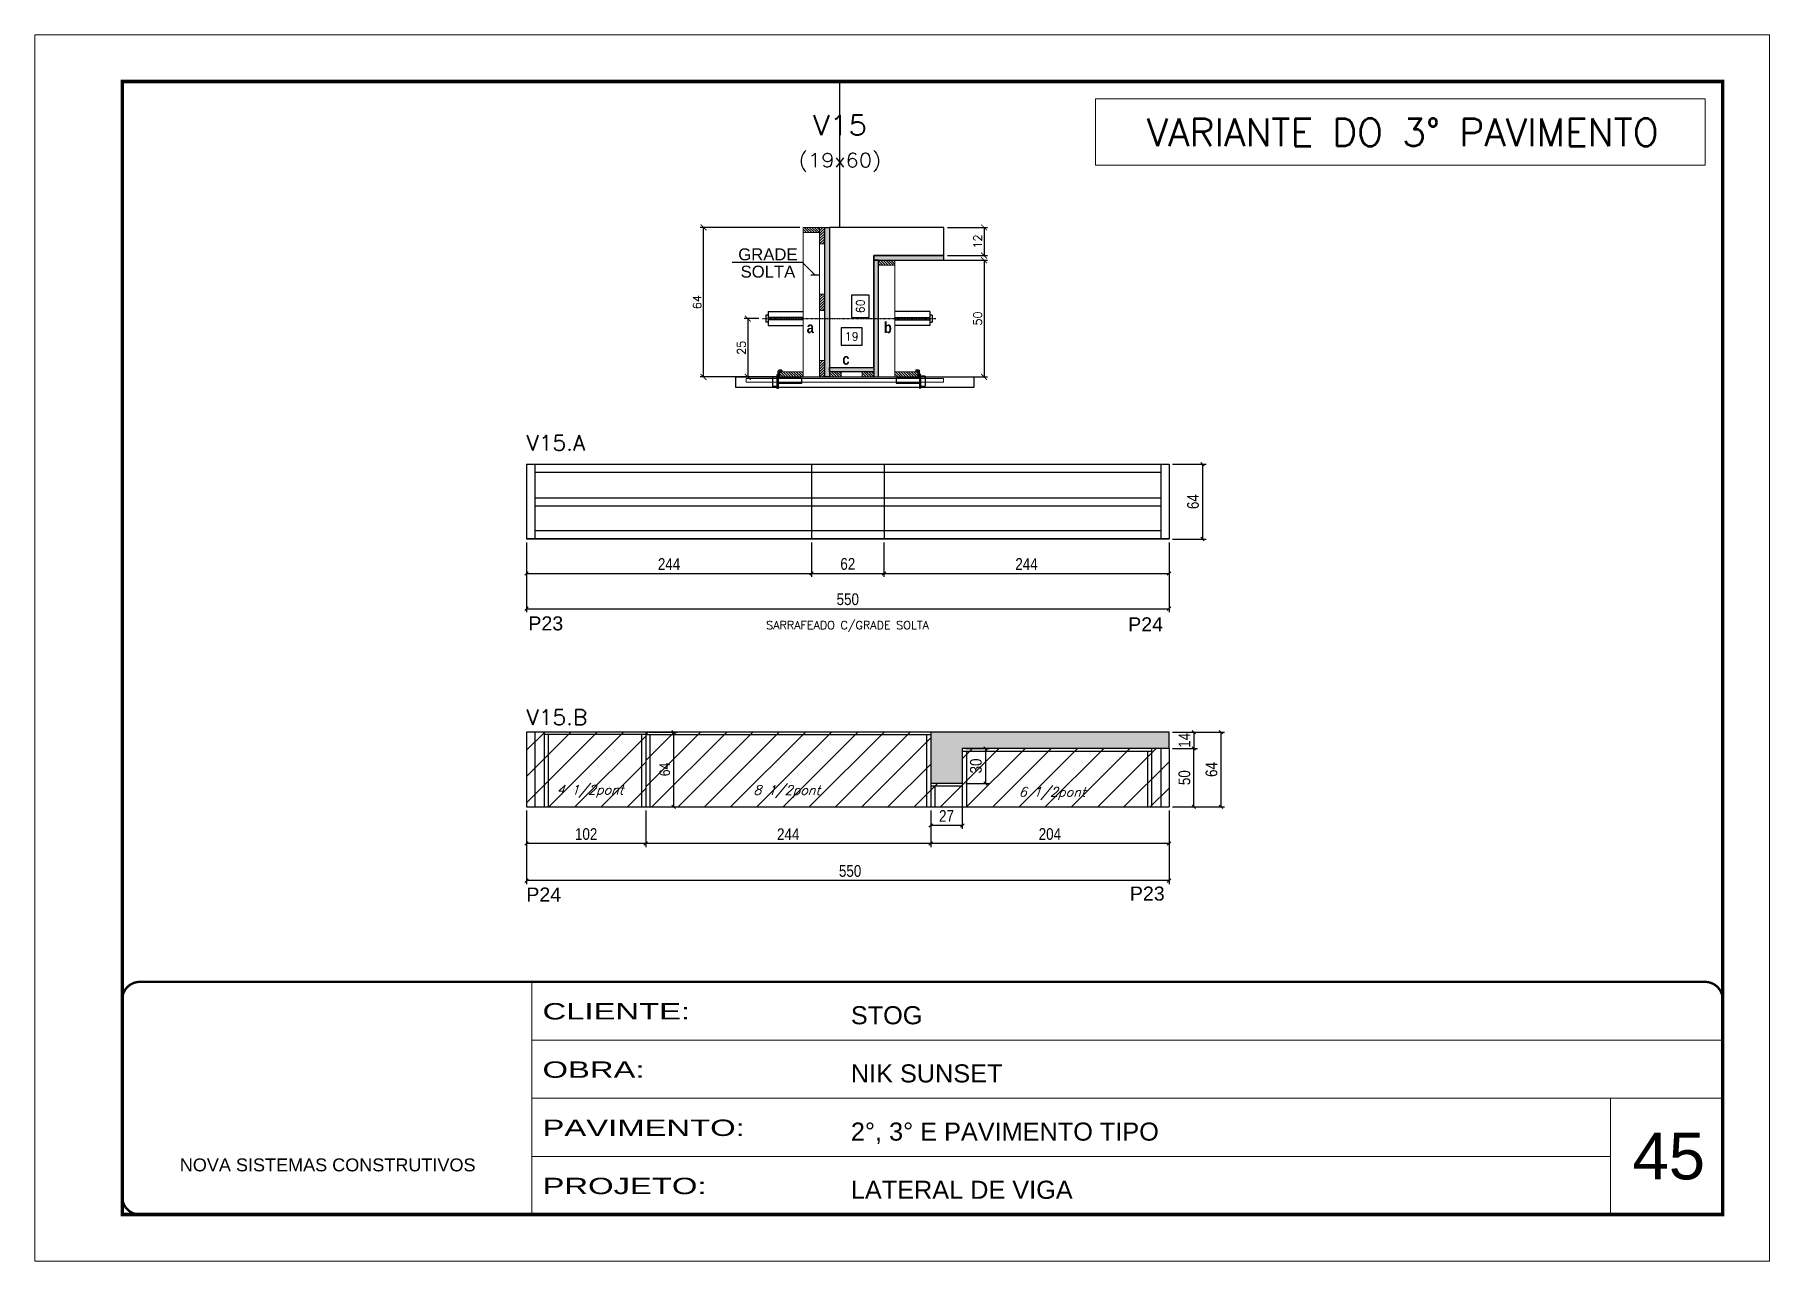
# Model space of a CAD drawing. Extents: x -10448 to -1189, y -11772 to 17235.
# Drawn here: x -10448 to -8963, y 3160 to 4210 of the extents above; entities that cross this region are included whole.
import ezdxf
from ezdxf.enums import TextEntityAlignment as Align

# ---------------------------------------------------------------- set-up
doc = ezdxf.new("R2010")
doc.units = 0
for name, pattern in [('CONTINUO', [0]), ('DASHED', [0.75, 0.5, -0.25]), ('HIDDEN', [0.375, 0.25, -0.125])]:
    doc.linetypes.add(name, pattern=pattern)
for name, color, linetype in [('5', 5, 'Continuous'), ('barrote', 251, 'Continuous'), ('COTA', 241, 'Continuous'), ('Cota Seção (2x)', 4, 'Continuous'), ('detalhes', 4, 'Continuous'), ('Painéis', 200, 'Continuous'), ('presilha', 1, 'Continuous'), ('Reaproveitamento', 251, 'Continuous'), ('SARR_2.2x7', 40, 'Continuous'), ('SARR_3.5x7', 81, 'Continuous'), ('TENSOR', 3, 'Continuous'), ('texto', 7, 'Continuous'), ('Texto de Titulo', 7, 'Continuous'), ('Texto Qtd Sarr', 242, 'Continuous')]:
    doc.layers.add(name, color=color, linetype=linetype)
for name, color, linetype, lineweight in [('CARIMBO', 255, 'Continuous', 9), ('CONCRETO', 251, 'Continuous', 25), ('Folhas', 255, 'Continuous', 9), ('Hachura', 251, 'Continuous', 9), ('Madeira', 126, 'Continuous', 18), ('SARRAFO DE PRESSAO', 251, 'DASHED', 9), ('SCO-___-LAJ', 2, 'Continuous', 0), ('Texto Seção', 7, 'Continuous', 15)]:
    doc.layers.add(name, color=color, linetype=linetype, lineweight=lineweight)
doc.styles.add('ARIAL', font='arial.ttf')
doc.styles.add('COTA TECNICA', font='techl___.ttf', dxfattribs={"height": 10})
doc.styles.add('COTA TECNICA-50', font='techl___.ttf', dxfattribs={"height": 9})
doc.styles.add('REGUA-120', font='ROMANS.shx', dxfattribs={"height": 15})
doc.styles.add('Romans', font='romans.shx')
doc.styles.get("Standard").update_dxf_attribs({"font": 'arial.ttf'})
doc.styles.add('TECNICA', font='techb___.ttf', dxfattribs={"height": 10})
doc.styles.add('Tecnologia', font='')
doc.styles.get('Tecnologia').set_extended_font_data('Forgotten Futurist')
doc.dimstyles.new('COTA PAINEL-50', dxfattribs={"dimtxt": 9, "dimasz": 3, "dimexe": 3, "dimexo": 3, "dimgap": 3, "dimtad": 1, "dimdec": 1, "dimzin": 12, "dimdsep": 46, "dimtxsty": 'COTA TECNICA-50', "dimblk1": 'OBLIQUE', "dimblk2": 'OBLIQUE', "dimsah": 1, "dimcen": 0.9, "dimclrd": 4, "dimclre": 4, "dimclrt": 240, "dimadec": 1, "dimazin": 3, "dimtfac": 1, "dimtdec": 1, "dimtmove": 0, "dimatfit": 3, "dimfxl": 1, "dimtolj": 1, "dimtzin": 12, "dimarcsym": 0})
doc.dimstyles.new('Cota Paínel', dxfattribs={"dimtxt": 7, "dimasz": 5, "dimexe": 3, "dimexo": 3, "dimgap": 3, "dimtad": 1, "dimdec": 1, "dimzin": 12, "dimdsep": 46, "dimtxsty": 'Romans', "dimblk": 'ARCHTICK', "dimcen": 0, "dimclrd": 4, "dimclre": 4, "dimclrt": 1, "dimadec": 1, "dimazin": 3, "dimtfac": 1, "dimtdec": 1, "dimtmove": 0, "dimatfit": 3, "dimldrblk": 'OBLIQUE', "dimfxl": 1, "dimtolj": 1, "dimtzin": 12, "dimarcsym": 0})
doc.dimstyles.new('Cota Seção (2x)', dxfattribs={"dimtxt": 7, "dimasz": 5, "dimexe": 3, "dimexo": 3, "dimgap": 2, "dimtad": 3, "dimdec": 1, "dimlfac": 0.5, "dimzin": 12, "dimdsep": 46, "dimtxsty": 'Romans', "dimblk": 'ARCHTICK', "dimcen": 0, "dimclrd": 4, "dimclre": 4, "dimclrt": 1, "dimadec": 1, "dimazin": 3, "dimtfac": 1, "dimtdec": 1, "dimtmove": 0, "dimatfit": 3, "dimldrblk": 'OBLIQUE', "dimfxl": 1, "dimtolj": 1, "dimtzin": 12, "dimarcsym": 0})
doc.dimstyles.new('Cota Seção interna', dxfattribs={"dimtxt": 7, "dimasz": 6, "dimexe": 0.18, "dimexo": 2, "dimgap": -4, "dimtad": 3, "dimdec": 1, "dimlfac": 0.5, "dimzin": 12, "dimdsep": 46, "dimtxsty": 'Romans', "dimblk": 'ARCHTICK', "dimcen": 0.09, "dimse1": 1, "dimse2": 1, "dimsd1": 1, "dimsd2": 1, "dimclrd": 180, "dimclre": 5, "dimclrt": 1, "dimadec": 0, "dimazin": 3, "dimtfac": 1, "dimtdec": 1, "dimtofl": 0, "dimtmove": 0, "dimatfit": 3, "dimldrblk": 'ARCHTICK', "dimfxl": 1, "dimtolj": 1, "dimtzin": 0, "dimarcsym": 0})
doc.dimstyles.new('PAINEL', dxfattribs={"dimtxt": 10, "dimasz": 3, "dimexe": 3, "dimexo": 3, "dimgap": 3, "dimtad": 1, "dimdec": 1, "dimzin": 12, "dimdsep": 46, "dimtxsty": 'COTA TECNICA', "dimblk1": 'OBLIQUE', "dimblk2": 'OBLIQUE', "dimsah": 1, "dimcen": 0.9, "dimclrd": 4, "dimclre": 4, "dimclrt": 240, "dimadec": 1, "dimazin": 3, "dimtfac": 1, "dimtdec": 1, "dimtmove": 0, "dimatfit": 3, "dimfxl": 1, "dimtolj": 1, "dimtzin": 12, "dimarcsym": 0})
pattern_1 = [(45, (-141063.783, -25287.428), (-11.2253202, 11.2253202), [])]

msp = doc.modelspace()

# ---------------------------------------------------------------- texts
at = {"layer": '5', "linetype": 'Continuous'}
for s, rotation, p in [('P23', 0.00004, (-10025.65, 3699.98)), ('P24', 0.00004, (-9512.16, 3699.15)), ('P24', 359.99996, (-10027.38, 3467.87)), ('P23', 359.99996, (-9510.71, 3468.7))]:
    msp.add_text(s, height=12, rotation=rotation, dxfattribs=at).set_placement(p)
at = {"layer": 'CARIMBO', "style": 'ARIAL'}
msp.add_text('45', height=40, dxfattribs=at).set_placement((-9080.42, 3230.05))
at = {"layer": 'detalhes', "style": 'TECNICA'}
for s, p in [('a', (-9787.36, 3954.44)), ('b', (-9721.28, 3954.43)), ('c', (-9756.83, 3927.4))]:
    msp.add_text(s, height=9.6, dxfattribs=at).set_placement(p)
at = {"layer": 'Painéis', "color": 1, "insert": (-9752.41, 3703.3), "char_height": 7, "attachment_point": 5, "style": 'Romans'}
msp.add_mtext('\\A1;SARRAFEADO C/GRADE SOLTA', dxfattribs=at)
at = {"layer": 'texto', "color": 2, "char_height": 8, "attachment_point": 5, "style": 'Romans'}
for s, insert in [('{\\Q19;\\C256;4 1/2pont}', (-9972.86, 3562.24)), ('{\\Q19;\\C256;8 1/2pont}', (-9804.49, 3561.95)), ('{\\Q19;\\C256;6 1/2pont}', (-9577.31, 3560.31))]:
    msp.add_mtext(s, dxfattribs=dict(at, insert=insert))
at = {"layer": 'Texto Seção', "color": 0, "linetype": 'Continuous', "style": 'ARIAL'}
for s, p in [('GRADE', (-9820.57, 4021.87)), ('SOLTA', (-9820.57, 4007.08))]:
    msp.add_text(s, height=10.219, dxfattribs=at).set_placement(p, align=Align.MIDDLE_CENTER)
at = {"layer": 'Texto Seção', "style": 'REGUA-120', "width": 1.05}
for s, p in [('V15.A', (-10027.18, 3853.98)), ('V15.B', (-10027.18, 3619.12))]:
    msp.add_text(s, height=13, dxfattribs=at).set_placement(p)
at = {"layer": 'Texto Seção', "insert": (-9597.29, 4114.44), "char_height": 23.7362, "width": 640.4194, "attachment_point": 7, "style": 'REGUA-120'}
msp.add_mtext('\\pxqc,t6;^JVARIANTE DO 3° PAVIMENTO', dxfattribs=at)

# ---------------------------------------------------------------- blocks, each defined once
blk = doc.blocks.new('9999999999')
at = {"color": 30, "linetype": 'CONTINUO'}
for p, q in [((98564.6, 34230.2), (98564.6, 34429.4)), ((98564.6, 34379.6), (99584, 34379.6)), ((98564.6, 34329.8), (99488, 34329.8)), ((99584, 34329.8), (99488, 34329.8)), ((99488, 34329.8), (99488, 34230.2)), ((98564.6, 34280), (99488, 34280))]:
    blk.add_line(p, q, dxfattribs=at)
at = {"color": 30, "linetype": 'CONTINUO', "const_width": 2}
blk.add_lwpolyline([(99584, 34230.2), (99584, 34414.4, 0.414214), (99569, 34429.4), (98229, 34429.4, 0.414214), (98214, 34414.4), (98214, 34245.2, 0.414214), (98229, 34230.2), (99584, 34230.2)], format="xyb", dxfattribs=at)
at = {"layer": 'Folhas'}
blk.add_lwpolyline([(98139, 34190.2), (99624, 34190.2), (99624, 35240.2), (98139, 35240.2)], close=True, dxfattribs=at)
at = {"layer": 'Folhas', "color": 30, "const_width": 3}
blk.add_lwpolyline([(98214, 34230.2), (99584, 34230.2), (99584, 35200.2), (98214, 35200.2)], close=True, dxfattribs=at)
at = {"color": 7, "linetype": 'Continuous', "ltscale": 5, "style": 'ARIAL'}
for s, height, p in [('STOG', 15.48, (98837.7, 34393.1)), ('NIK SUNSET', 15.48, (98837.7, 34343.3)), ('2°, 3° E PAVIMENTO TIPO', 15.483, (98837.7, 34293.5)), ('NOVA SISTEMAS CONSTRUTIVOS', 11.059, (98263.2, 34267.2)), ('LATERAL DE VIGA', 15.483, (98837.7, 34243.7))]:
    blk.add_text(s, height=height, dxfattribs=at).set_placement(p)
at = {"layer": 'Folhas', "color": 7, "style": 'Tecnologia', "width": 1.5}
for s, p in [('CLIENTE:', (98573.7, 34397.2)), ('OBRA:', (98573.7, 34347.3)), ('PAVIMENTO:', (98573.7, 34297.5)), ('PROJETO:', (98573.7, 34247.7))]:
    blk.add_text(s, height=14, dxfattribs=at).set_placement(p)
blk = doc.blocks.new('titulo1')
at = {"layer": 'Defpoints', "color": 252, "linetype": 'HIDDEN', "ltscale": 2}
blk.add_line((0, 0), (0, 125), dxfattribs=at)
at = {"layer": 'Defpoints', "style": 'Romans', "oblique": 15}
blk.add_attdef('FOLHA', text='', height=10, dxfattribs=at).set_placement((0, 15.6), align=Align.MIDDLE_CENTER)
at = {"layer": 'Texto Qtd Sarr', "color": 3, "style": 'Romans', "oblique": 15}
for tag, height, p in [('TITULO', 17, (0, 71.4)), ('SEÇÃO', 12, (0, 41.5))]:
    blk.add_attdef(tag, text='', height=height, dxfattribs=at).set_placement(p, align=Align.MIDDLE_CENTER)
blk = doc.blocks.new('_Oblique')
at = {"color": 0, "linetype": 'ByBlock', "lineweight": -2}
blk.add_line((-0.5, -0.5), (0.5, 0.5), dxfattribs=at)
blk = doc.blocks.new('*D1790')
at = {"layer": 'COTA', "color": 4, "linetype": 'ByBlock', "lineweight": -2, "transparency": 16777216}
for p, q in [((-10027.2, 3775.2), (-10027.2, 3745.7)), ((-9783.2, 3775.2), (-9783.2, 3745.7)), ((-10027.2, 3748.7), (-9783.2, 3748.7))]:
    blk.add_line(p, q, dxfattribs=at)
at = {"layer": 'Defpoints', "color": 0, "linetype": 'ByBlock', "transparency": 16777216}
for p in [(-10027.2, 3778.2), (-9783.2, 3778.2), (-9783.2, 3748.7)]:
    blk.add_point(p, dxfattribs=at)
at = {"layer": 'COTA', "color": 4, "linetype": 'ByBlock', "lineweight": -2, "transparency": 16777216, "xscale": 3, "yscale": 3, "zscale": 3, "rotation": 180}
blk.add_blockref('_Oblique', (-10027.2, 3748.7), dxfattribs=at)
at = {"layer": 'COTA', "color": 4, "linetype": 'ByBlock', "lineweight": -2, "transparency": 16777216, "xscale": 3, "yscale": 3, "zscale": 3}
blk.add_blockref('_Oblique', (-9783.2, 3748.7), dxfattribs=at)
at = {"layer": 'COTA', "color": 240, "linetype": 'ByBlock', "transparency": 16777216, "insert": (-9905.2, 3756.8), "char_height": 10, "attachment_point": 5, "style": 'COTA TECNICA'}
blk.add_mtext('\\A1;244', dxfattribs=at)
blk = doc.blocks.new('*D1791')
at = {"layer": 'COTA', "color": 4, "linetype": 'ByBlock', "lineweight": -2, "transparency": 16777216}
for p, q in [((-9783.2, 3775.2), (-9783.2, 3745.7)), ((-9721.2, 3775.2), (-9721.2, 3745.7)), ((-9783.2, 3748.7), (-9721.2, 3748.7))]:
    blk.add_line(p, q, dxfattribs=at)
at = {"layer": 'Defpoints', "color": 0, "linetype": 'ByBlock', "transparency": 16777216}
for p in [(-9783.2, 3778.2), (-9721.2, 3778.2), (-9721.2, 3748.7)]:
    blk.add_point(p, dxfattribs=at)
at = {"layer": 'COTA', "color": 4, "linetype": 'ByBlock', "lineweight": -2, "transparency": 16777216, "xscale": 3, "yscale": 3, "zscale": 3, "rotation": 180}
blk.add_blockref('_Oblique', (-9783.2, 3748.7), dxfattribs=at)
at = {"layer": 'COTA', "color": 4, "linetype": 'ByBlock', "lineweight": -2, "transparency": 16777216, "xscale": 3, "yscale": 3, "zscale": 3}
blk.add_blockref('_Oblique', (-9721.2, 3748.7), dxfattribs=at)
at = {"layer": 'COTA', "color": 240, "linetype": 'ByBlock', "transparency": 16777216, "insert": (-9752.2, 3756.8), "char_height": 10, "attachment_point": 5, "style": 'COTA TECNICA'}
blk.add_mtext('\\A1;62', dxfattribs=at)
blk = doc.blocks.new('*D1792')
at = {"layer": 'COTA', "color": 4, "linetype": 'ByBlock', "lineweight": -2, "transparency": 16777216}
for p, q in [((-9721.2, 3775.2), (-9721.2, 3745.7)), ((-9477.2, 3775.2), (-9477.2, 3745.7)), ((-9721.2, 3748.7), (-9477.2, 3748.7))]:
    blk.add_line(p, q, dxfattribs=at)
at = {"layer": 'Defpoints', "color": 0, "linetype": 'ByBlock', "transparency": 16777216}
for p in [(-9721.2, 3778.2), (-9477.2, 3778.2), (-9477.2, 3748.7)]:
    blk.add_point(p, dxfattribs=at)
at = {"layer": 'COTA', "color": 4, "linetype": 'ByBlock', "lineweight": -2, "transparency": 16777216, "xscale": 3, "yscale": 3, "zscale": 3, "rotation": 180}
blk.add_blockref('_Oblique', (-9721.2, 3748.7), dxfattribs=at)
at = {"layer": 'COTA', "color": 4, "linetype": 'ByBlock', "lineweight": -2, "transparency": 16777216, "xscale": 3, "yscale": 3, "zscale": 3}
blk.add_blockref('_Oblique', (-9477.2, 3748.7), dxfattribs=at)
at = {"layer": 'COTA', "color": 240, "linetype": 'ByBlock', "transparency": 16777216, "insert": (-9599.2, 3756.8), "char_height": 10, "attachment_point": 5, "style": 'COTA TECNICA'}
blk.add_mtext('\\A1;244', dxfattribs=at)
blk = doc.blocks.new('*D1823')
at = {"layer": 'COTA', "color": 4, "linetype": 'ByBlock', "lineweight": -2, "transparency": 16777216}
for p, q in [((-9681.2, 3545.9), (-9681.2, 3514.5)), ((-9477.2, 3545.9), (-9477.2, 3514.5)), ((-9477.2, 3517.5), (-9681.2, 3517.5))]:
    blk.add_line(p, q, dxfattribs=at)
at = {"layer": 'Defpoints', "color": 0, "linetype": 'ByBlock', "transparency": 16777216}
for p in [(-9681.2, 3548.9), (-9477.2, 3548.9), (-9681.2, 3517.5)]:
    blk.add_point(p, dxfattribs=at)
at = {"layer": 'COTA', "color": 4, "linetype": 'ByBlock', "lineweight": -2, "transparency": 16777216, "xscale": 3, "yscale": 3, "zscale": 3, "rotation": 180}
blk.add_blockref('_Oblique', (-9681.2, 3517.5), dxfattribs=at)
at = {"layer": 'COTA', "color": 4, "linetype": 'ByBlock', "lineweight": -2, "transparency": 16777216, "xscale": 3, "yscale": 3, "zscale": 3}
blk.add_blockref('_Oblique', (-9477.2, 3517.5), dxfattribs=at)
at = {"layer": 'COTA', "color": 240, "linetype": 'ByBlock', "transparency": 16777216, "insert": (-9579.2, 3525.6), "char_height": 10, "attachment_point": 5, "style": 'COTA TECNICA'}
blk.add_mtext('\\A1;204', dxfattribs=at)
blk = doc.blocks.new('*D742')
at = {"layer": 'COTA', "color": 4, "linetype": 'ByBlock', "lineweight": -2, "transparency": 16777216}
for p, q in [((-10027.2, 3545.9), (-10027.2, 3482.8)), ((-9477.2, 3545.9), (-9477.2, 3482.8)), ((-9477.2, 3485.8), (-10027.2, 3485.8))]:
    blk.add_line(p, q, dxfattribs=at)
at = {"layer": 'Defpoints', "color": 0, "linetype": 'ByBlock', "transparency": 16777216}
for p in [(-10027.2, 3548.9), (-9477.2, 3548.9), (-10027.2, 3485.8)]:
    blk.add_point(p, dxfattribs=at)
at = {"layer": 'COTA', "color": 4, "linetype": 'ByBlock', "lineweight": -2, "transparency": 16777216, "xscale": 3, "yscale": 3, "zscale": 3, "rotation": 180}
blk.add_blockref('_Oblique', (-10027.2, 3485.8), dxfattribs=at)
at = {"layer": 'COTA', "color": 4, "linetype": 'ByBlock', "lineweight": -2, "transparency": 16777216, "xscale": 3, "yscale": 3, "zscale": 3}
blk.add_blockref('_Oblique', (-9477.2, 3485.8), dxfattribs=at)
at = {"layer": 'COTA', "color": 240, "linetype": 'ByBlock', "transparency": 16777216, "insert": (-9750.2, 3494), "char_height": 10, "attachment_point": 5, "style": 'COTA TECNICA'}
blk.add_mtext('\\A1;550', dxfattribs=at)
blk = doc.blocks.new('*D1824')
at = {"layer": 'COTA', "color": 4, "linetype": 'ByBlock', "lineweight": -2, "transparency": 16777216}
for p, q in [((-9925.2, 3545.9), (-9925.2, 3514.5)), ((-9681.2, 3545.9), (-9681.2, 3514.5)), ((-9681.2, 3517.5), (-9925.2, 3517.5))]:
    blk.add_line(p, q, dxfattribs=at)
at = {"layer": 'Defpoints', "color": 0, "linetype": 'ByBlock', "transparency": 16777216}
for p in [(-9925.2, 3548.9), (-9681.2, 3548.9), (-9925.2, 3517.5)]:
    blk.add_point(p, dxfattribs=at)
at = {"layer": 'COTA', "color": 4, "linetype": 'ByBlock', "lineweight": -2, "transparency": 16777216, "xscale": 3, "yscale": 3, "zscale": 3, "rotation": 180}
blk.add_blockref('_Oblique', (-9925.2, 3517.5), dxfattribs=at)
at = {"layer": 'COTA', "color": 4, "linetype": 'ByBlock', "lineweight": -2, "transparency": 16777216, "xscale": 3, "yscale": 3, "zscale": 3}
blk.add_blockref('_Oblique', (-9681.2, 3517.5), dxfattribs=at)
at = {"layer": 'COTA', "color": 240, "linetype": 'ByBlock', "transparency": 16777216, "insert": (-9803.2, 3525.5), "char_height": 10, "attachment_point": 5, "style": 'COTA TECNICA'}
blk.add_mtext('\\A1;244', dxfattribs=at)
blk = doc.blocks.new('*D1825')
at = {"layer": 'COTA', "color": 4, "linetype": 'ByBlock', "lineweight": -2, "transparency": 16777216}
for p, q in [((-10027.2, 3545.9), (-10027.2, 3514.5)), ((-9925.2, 3545.9), (-9925.2, 3514.5)), ((-9925.2, 3517.5), (-10027.2, 3517.5))]:
    blk.add_line(p, q, dxfattribs=at)
at = {"layer": 'Defpoints', "color": 0, "linetype": 'ByBlock', "transparency": 16777216}
for p in [(-10027.2, 3548.9), (-9925.2, 3548.9), (-10027.2, 3517.5)]:
    blk.add_point(p, dxfattribs=at)
at = {"layer": 'COTA', "color": 4, "linetype": 'ByBlock', "lineweight": -2, "transparency": 16777216, "xscale": 3, "yscale": 3, "zscale": 3, "rotation": 180}
blk.add_blockref('_Oblique', (-10027.2, 3517.5), dxfattribs=at)
at = {"layer": 'COTA', "color": 4, "linetype": 'ByBlock', "lineweight": -2, "transparency": 16777216, "xscale": 3, "yscale": 3, "zscale": 3}
blk.add_blockref('_Oblique', (-9925.2, 3517.5), dxfattribs=at)
at = {"layer": 'COTA', "color": 240, "linetype": 'ByBlock', "transparency": 16777216, "insert": (-9976.2, 3525.6), "char_height": 10, "attachment_point": 5, "style": 'COTA TECNICA'}
blk.add_mtext('\\A1;102', dxfattribs=at)
blk = doc.blocks.new('*D1826')
at = {"layer": 'COTA', "color": 4, "linetype": 'ByBlock', "lineweight": -2, "transparency": 16777216}
for p, q in [((-9474.2, 3598.9), (-9452.9, 3598.9)), ((-9455.9, 3548.9), (-9455.9, 3598.9)), ((-9474.2, 3548.9), (-9452.9, 3548.9))]:
    blk.add_line(p, q, dxfattribs=at)
at = {"layer": 'Defpoints', "color": 0, "linetype": 'ByBlock', "transparency": 16777216}
for p in [(-9477.2, 3598.9), (-9455.9, 3598.9), (-9477.2, 3548.9)]:
    blk.add_point(p, dxfattribs=at)
at = {"layer": 'COTA', "color": 4, "linetype": 'ByBlock', "lineweight": -2, "transparency": 16777216, "xscale": 3, "yscale": 3, "zscale": 3}
for p, rotation in [((-9455.9, 3598.9), 90), ((-9455.9, 3548.9), 270)]:
    blk.add_blockref('_Oblique', p, dxfattribs=dict(at, rotation=rotation))
at = {"layer": 'COTA', "color": 240, "linetype": 'ByBlock', "transparency": 16777216, "insert": (-9464, 3573.9), "char_height": 10, "attachment_point": 5, "rotation": 90, "style": 'COTA TECNICA'}
blk.add_mtext('\\A1;50', dxfattribs=at)
blk = doc.blocks.new('*D1827')
at = {"layer": 'COTA', "color": 4, "linetype": 'ByBlock', "lineweight": -2, "transparency": 16777216}
for p, q in [((-9474.2, 3612.9), (-9452.9, 3612.9)), ((-9455.9, 3612.9), (-9455.9, 3598.9)), ((-9474.2, 3598.9), (-9452.9, 3598.9))]:
    blk.add_line(p, q, dxfattribs=at)
at = {"layer": 'Defpoints', "color": 0, "linetype": 'ByBlock', "transparency": 16777216}
for p in [(-9477.2, 3612.9), (-9477.2, 3598.9), (-9455.9, 3598.9)]:
    blk.add_point(p, dxfattribs=at)
at = {"layer": 'COTA', "color": 4, "linetype": 'ByBlock', "lineweight": -2, "transparency": 16777216, "xscale": 3, "yscale": 3, "zscale": 3}
for p, rotation in [((-9455.9, 3612.9), 90), ((-9455.9, 3598.9), 270)]:
    blk.add_blockref('_Oblique', p, dxfattribs=dict(at, rotation=rotation))
at = {"layer": 'COTA', "color": 240, "linetype": 'ByBlock', "transparency": 16777216, "insert": (-9464, 3605.9), "char_height": 10, "attachment_point": 5, "rotation": 90, "style": 'COTA TECNICA'}
blk.add_mtext('\\A1;14', dxfattribs=at)
blk = doc.blocks.new('*D1828')
at = {"layer": 'COTA', "color": 4, "linetype": 'ByBlock', "lineweight": -2, "transparency": 16777216}
for p, q in [((-9474.2, 3612.9), (-9429.7, 3612.9)), ((-9432.7, 3612.9), (-9432.7, 3548.9)), ((-9474.2, 3548.9), (-9429.7, 3548.9))]:
    blk.add_line(p, q, dxfattribs=at)
at = {"layer": 'Defpoints', "color": 0, "linetype": 'ByBlock', "transparency": 16777216}
for p in [(-9477.2, 3612.9), (-9477.2, 3548.9), (-9432.7, 3548.9)]:
    blk.add_point(p, dxfattribs=at)
at = {"layer": 'COTA', "color": 4, "linetype": 'ByBlock', "lineweight": -2, "transparency": 16777216, "xscale": 3, "yscale": 3, "zscale": 3}
for p, rotation in [((-9432.7, 3612.9), 90), ((-9432.7, 3548.9), 270)]:
    blk.add_blockref('_Oblique', p, dxfattribs=dict(at, rotation=rotation))
at = {"layer": 'COTA', "color": 240, "linetype": 'ByBlock', "transparency": 16777216, "insert": (-9440.8, 3580.9), "char_height": 10, "attachment_point": 5, "rotation": 90, "style": 'COTA TECNICA'}
blk.add_mtext('\\A1;64', dxfattribs=at)
blk = doc.blocks.new('*D1829')
at = {"layer": 'COTA', "color": 4, "linetype": 'ByBlock', "lineweight": -2, "transparency": 16777216}
for p, q in [((-9651.2, 3598.9), (-9631.3, 3598.9)), ((-9634.3, 3598.9), (-9634.3, 3568.9)), ((-9651.2, 3568.9), (-9631.3, 3568.9))]:
    blk.add_line(p, q, dxfattribs=at)
at = {"layer": 'Defpoints', "color": 0, "linetype": 'ByBlock', "transparency": 16777216}
for p in [(-9654.2, 3598.9), (-9654.2, 3568.9), (-9634.3, 3568.9)]:
    blk.add_point(p, dxfattribs=at)
at = {"layer": 'COTA', "color": 4, "linetype": 'ByBlock', "lineweight": -2, "transparency": 16777216, "xscale": 3, "yscale": 3, "zscale": 3}
for p, rotation in [((-9634.3, 3598.9), 90), ((-9634.3, 3568.9), 270)]:
    blk.add_blockref('_Oblique', p, dxfattribs=dict(at, rotation=rotation))
at = {"layer": 'COTA', "color": 240, "linetype": 'ByBlock', "transparency": 16777216, "insert": (-9642.5, 3583.9), "char_height": 10, "attachment_point": 5, "rotation": 90, "style": 'COTA TECNICA'}
blk.add_mtext('\\A1;30', dxfattribs=at)
blk = doc.blocks.new('*D743')
at = {"layer": 'COTA', "color": 4, "linetype": 'ByBlock', "lineweight": -2, "transparency": 16777216}
for p, q in [((-9654.2, 3565.9), (-9654.2, 3530)), ((-9681.2, 3545.9), (-9681.2, 3530)), ((-9654.2, 3533), (-9681.2, 3533))]:
    blk.add_line(p, q, dxfattribs=at)
at = {"layer": 'Defpoints', "color": 0, "linetype": 'ByBlock', "transparency": 16777216}
for p in [(-9654.2, 3568.9), (-9681.2, 3548.9), (-9681.2, 3533)]:
    blk.add_point(p, dxfattribs=at)
at = {"layer": 'COTA', "color": 4, "linetype": 'ByBlock', "lineweight": -2, "transparency": 16777216, "xscale": 3, "yscale": 3, "zscale": 3, "rotation": 180}
blk.add_blockref('_Oblique', (-9681.2, 3533), dxfattribs=at)
at = {"layer": 'COTA', "color": 4, "linetype": 'ByBlock', "lineweight": -2, "transparency": 16777216, "xscale": 3, "yscale": 3, "zscale": 3}
blk.add_blockref('_Oblique', (-9654.2, 3533), dxfattribs=at)
at = {"layer": 'COTA', "color": 240, "linetype": 'ByBlock', "transparency": 16777216, "insert": (-9667.7, 3541.1), "char_height": 10, "attachment_point": 5, "style": 'COTA TECNICA'}
blk.add_mtext('\\A1;27', dxfattribs=at)
blk = doc.blocks.new('_ArchTick')
at = {"color": 0, "linetype": 'ByBlock', "const_width": 0.15}
blk.add_lwpolyline([(-0.5, -0.5), (0.5, 0.5)], dxfattribs=at)
blk = doc.blocks.new('*D744')
at = {"layer": 'COTA', "color": 4, "lineweight": -2, "transparency": 16777216}
for p, q in [((-9793.3, 4044.9), (-9878.7, 4044.9)), ((-9875.7, 3916.9), (-9875.7, 4044.9)), ((-9813.3, 3916.9), (-9878.7, 3916.9))]:
    blk.add_line(p, q, dxfattribs=at)
at = {"layer": 'Defpoints', "color": 0, "transparency": 16777216}
for p in [(-9875.7, 4044.9), (-9790.3, 4044.9), (-9810.3, 3916.9)]:
    blk.add_point(p, dxfattribs=at)
at = {"layer": 'COTA', "color": 4, "lineweight": -2, "transparency": 16777216, "xscale": 5, "yscale": 5, "zscale": 5}
for p, rotation in [((-9875.7, 4044.9), 90), ((-9875.7, 3916.9), 270)]:
    blk.add_blockref('_ArchTick', p, dxfattribs=dict(at, rotation=rotation))
at = {"layer": 'COTA', "color": 1, "transparency": 16777216, "insert": (-9881.2, 3980.9), "char_height": 7, "attachment_point": 5, "rotation": 90, "style": 'Romans'}
blk.add_mtext('\\A1;64', dxfattribs=at)
blk = doc.blocks.new('*D745')
at = {"layer": 'Cota Seção (2x)', "color": 180, "lineweight": -2, "transparency": 16777216}
for p, q in [((-9733.9, 3986.9), (-9748.9, 3986.9)), ((-9748.9, 3986.9), (-9748.9, 3967.9)), ((-9733.9, 3967.9), (-9733.9, 3986.9)), ((-9748.9, 3967.9), (-9733.9, 3967.9))]:
    blk.add_line(p, q, dxfattribs=at)
at = {"layer": 'Defpoints', "color": 0, "transparency": 16777216}
for p in [(-9767.9, 4044.9), (-9729.9, 4044.9), (-9767.9, 3924.9)]:
    blk.add_point(p, dxfattribs=at)
at = {"layer": 'Cota Seção (2x)', "color": 1, "transparency": 16777216, "insert": (-9741.4, 3977.4), "char_height": 7, "attachment_point": 5, "rotation": 90, "style": 'Romans'}
blk.add_mtext('\\A1;60', dxfattribs=at)
blk = doc.blocks.new('*D746')
at = {"layer": 'COTA', "color": 4, "lineweight": -2, "transparency": 16777216}
for p, q in [((-9708.9, 4016.9), (-9632.5, 4016.9)), ((-9635.5, 4016.9), (-9635.5, 3916.9)), ((-9688.9, 3916.9), (-9632.5, 3916.9))]:
    blk.add_line(p, q, dxfattribs=at)
at = {"layer": 'Defpoints', "color": 0, "transparency": 16777216}
for p in [(-9711.9, 4016.9), (-9691.9, 3916.9), (-9635.5, 3916.9)]:
    blk.add_point(p, dxfattribs=at)
at = {"layer": 'COTA', "color": 4, "lineweight": -2, "transparency": 16777216, "xscale": 5, "yscale": 5, "zscale": 5}
for p, rotation in [((-9635.5, 4016.9), 90), ((-9635.5, 3916.9), 270)]:
    blk.add_blockref('_ArchTick', p, dxfattribs=dict(at, rotation=rotation))
at = {"layer": 'COTA', "color": 1, "transparency": 16777216, "insert": (-9641, 3966.9), "char_height": 7, "attachment_point": 5, "rotation": 90, "style": 'Romans'}
blk.add_mtext('\\A1;50', dxfattribs=at)
blk = doc.blocks.new('PRESILHA METÁLICA 1')
at = {"layer": 'presilha'}
for p, q in [((0, 13), (6, 13)), ((0, 13), (0, 0)), ((6, 0), (0, 0)), ((6, 15.5), (7.5, 15.5)), ((6, -2.5), (6, 15.5)), ((6, 13), (6, 0)), ((7.5, 10.6), (7.5, 19.9)), ((7.5, 15.5), (7.5, -2.5)), ((37.5, 4.1), (7.5, 4.1)), ((12, 21), (8.6, 21)), ((9, 11.6), (9, 18.9)), ((12, 19.5), (9.6, 19.5)), ((37.5, 11), (9.6, 11)), ((12, 21), (12, 19.5)), ((37.5, 11), (37.5, 4.1)), ((7.5, -2.5), (6, -2.5))]:
    blk.add_line(p, q, dxfattribs=at)
for centre, radius, start, end in [((8.6, 19.9), 1.14, 90, 180), ((9.6, 18.9), 0.57, 90, 180), ((9.6, 11.6), 0.57, 180, 270)]:
    blk.add_arc(centre, radius, start, end, dxfattribs=at)
blk = doc.blocks.new('*D1830')
at = {"layer": 'COTA', "color": 4, "lineweight": -2, "transparency": 16777216}
for p, q in [((-9828.3, 3966.9), (-9840.8, 3966.9)), ((-9837.8, 3966.9), (-9837.8, 3916.9)), ((-9821.4, 3916.9), (-9840.8, 3916.9))]:
    blk.add_line(p, q, dxfattribs=at)
at = {"layer": 'Defpoints', "color": 0, "transparency": 16777216}
for p in [(-9825.3, 3966.9), (-9837.8, 3916.9), (-9818.4, 3916.9)]:
    blk.add_point(p, dxfattribs=at)
at = {"layer": 'COTA', "color": 4, "lineweight": -2, "transparency": 16777216, "xscale": 5, "yscale": 5, "zscale": 5}
for p, rotation in [((-9837.8, 3966.9), 90), ((-9837.8, 3916.9), 270)]:
    blk.add_blockref('_ArchTick', p, dxfattribs=dict(at, rotation=rotation))
at = {"layer": 'COTA', "color": 1, "transparency": 16777216, "insert": (-9843.3, 3941.9), "char_height": 7, "attachment_point": 5, "rotation": 90, "style": 'Romans'}
blk.add_mtext('\\A1;25', dxfattribs=at)
blk = doc.blocks.new('*D747')
at = {"layer": 'COTA', "color": 4, "lineweight": -2, "transparency": 16777216}
for p, q in [((-9666.9, 4044.9), (-9632.5, 4044.9)), ((-9635.5, 4044.9), (-9635.5, 4020.9)), ((-9666.9, 4020.9), (-9632.5, 4020.9))]:
    blk.add_line(p, q, dxfattribs=at)
at = {"layer": 'Defpoints', "color": 0, "transparency": 16777216}
for p in [(-9669.9, 4044.9), (-9669.9, 4020.9), (-9635.5, 4020.9)]:
    blk.add_point(p, dxfattribs=at)
at = {"layer": 'COTA', "color": 4, "lineweight": -2, "transparency": 16777216, "xscale": 5, "yscale": 5, "zscale": 5}
for p, rotation in [((-9635.5, 4044.9), 90), ((-9635.5, 4020.9), 270)]:
    blk.add_blockref('_ArchTick', p, dxfattribs=dict(at, rotation=rotation))
at = {"layer": 'COTA', "color": 1, "transparency": 16777216, "insert": (-9641, 4032.9), "char_height": 7, "attachment_point": 5, "rotation": 90, "style": 'Romans'}
blk.add_mtext('\\A1;12', dxfattribs=at)
blk = doc.blocks.new('*D748')
at = {"layer": 'COTA', "color": 4, "linetype": 'ByBlock', "lineweight": -2, "transparency": 16777216}
for p, q in [((-9474.2, 3842.2), (-9445.5, 3842.2)), ((-9448.5, 3842.2), (-9448.5, 3778.2)), ((-9474.2, 3778.2), (-9445.5, 3778.2))]:
    blk.add_line(p, q, dxfattribs=at)
at = {"layer": 'Defpoints', "color": 0, "linetype": 'ByBlock', "transparency": 16777216}
for p in [(-9477.2, 3842.2), (-9477.2, 3778.2), (-9448.5, 3778.2)]:
    blk.add_point(p, dxfattribs=at)
at = {"layer": 'COTA', "color": 4, "linetype": 'ByBlock', "lineweight": -2, "transparency": 16777216, "xscale": 3, "yscale": 3, "zscale": 3}
for p, rotation in [((-9448.5, 3842.2), 90), ((-9448.5, 3778.2), 270)]:
    blk.add_blockref('_Oblique', p, dxfattribs=dict(at, rotation=rotation))
at = {"layer": 'COTA', "color": 240, "linetype": 'ByBlock', "transparency": 16777216, "insert": (-9456.6, 3810.2), "char_height": 10, "attachment_point": 5, "rotation": 90, "style": 'COTA TECNICA'}
blk.add_mtext('\\A1;64', dxfattribs=at)
blk = doc.blocks.new('*D749')
at = {"layer": 'COTA', "color": 4, "linetype": 'ByBlock', "lineweight": -2, "transparency": 16777216}
for p, q in [((-10027.2, 3775.2), (-10027.2, 3715.5)), ((-9477.2, 3775.2), (-9477.2, 3715.5)), ((-10027.2, 3718.5), (-9477.2, 3718.5))]:
    blk.add_line(p, q, dxfattribs=at)
at = {"layer": 'Defpoints', "color": 0, "linetype": 'ByBlock', "transparency": 16777216}
for p in [(-10027.2, 3778.2), (-9477.2, 3778.2), (-9477.2, 3718.5)]:
    blk.add_point(p, dxfattribs=at)
at = {"layer": 'COTA', "color": 4, "linetype": 'ByBlock', "lineweight": -2, "transparency": 16777216, "xscale": 3, "yscale": 3, "zscale": 3, "rotation": 180}
blk.add_blockref('_Oblique', (-10027.2, 3718.5), dxfattribs=at)
at = {"layer": 'COTA', "color": 4, "linetype": 'ByBlock', "lineweight": -2, "transparency": 16777216, "xscale": 3, "yscale": 3, "zscale": 3}
blk.add_blockref('_Oblique', (-9477.2, 3718.5), dxfattribs=at)
at = {"layer": 'COTA', "color": 240, "linetype": 'ByBlock', "transparency": 16777216, "insert": (-9752.2, 3726.6), "char_height": 10, "attachment_point": 5, "style": 'COTA TECNICA'}
blk.add_mtext('\\A1;550', dxfattribs=at)
blk = doc.blocks.new('*D1831')
at = {"layer": 'COTA', "color": 4, "linetype": 'ByBlock', "lineweight": -2, "transparency": 16777216}
for p, q in [((-9922.2, 3612.9), (-9898.3, 3612.9)), ((-9901.3, 3612.9), (-9901.3, 3548.9)), ((-9922.2, 3548.9), (-9898.3, 3548.9))]:
    blk.add_line(p, q, dxfattribs=at)
at = {"layer": 'Defpoints', "color": 0, "linetype": 'ByBlock', "transparency": 16777216}
for p in [(-9925.2, 3612.9), (-9925.2, 3548.9), (-9901.3, 3548.9)]:
    blk.add_point(p, dxfattribs=at)
at = {"layer": 'COTA', "color": 4, "linetype": 'ByBlock', "lineweight": -2, "transparency": 16777216, "xscale": 3, "yscale": 3, "zscale": 3}
for p, rotation in [((-9901.3, 3612.9), 90), ((-9901.3, 3548.9), 270)]:
    blk.add_blockref('_Oblique', p, dxfattribs=dict(at, rotation=rotation))
at = {"layer": 'COTA', "color": 240, "linetype": 'ByBlock', "transparency": 16777216, "insert": (-9908.9, 3580.9), "char_height": 9, "attachment_point": 5, "rotation": 90, "style": 'COTA TECNICA-50'}
blk.add_mtext('\\A1;64', dxfattribs=at)
blk = doc.blocks.new('*D1817')
at = {"layer": 'Cota Seção (2x)', "color": 180, "lineweight": -2, "transparency": 16777216}
for p, q in [((-9739.9, 3959.1), (-9757.9, 3959.1)), ((-9757.9, 3959.1), (-9757.9, 3944.1)), ((-9739.9, 3944.1), (-9739.9, 3959.1)), ((-9757.9, 3944.1), (-9739.9, 3944.1))]:
    blk.add_line(p, q, dxfattribs=at)
at = {"layer": 'Defpoints', "color": 0, "transparency": 16777216}
for p in [(-9767.9, 3940.1), (-9767.9, 3924.9), (-9729.9, 3924.9)]:
    blk.add_point(p, dxfattribs=at)
at = {"layer": 'Cota Seção (2x)', "color": 1, "transparency": 16777216, "insert": (-9748.9, 3951.6), "char_height": 7, "attachment_point": 5, "style": 'Romans'}
blk.add_mtext('\\A1;19', dxfattribs=at)

# ---------------------------------------------------------------- dimensions: what is measured, and where the dimension line sits
at = {"layer": 'COTA'}
for base, p1, p2, picture, middle in [((-9875.68, 4044.9), (-9810.31, 3916.9), (-9790.31, 4044.9), '*D744', (-9881.18, 3980.9)), ((-9635.45, 4020.9), (-9669.91, 4044.9), (-9669.91, 4020.9), '*D747', (-9640.95, 4032.9)), ((-9635.45, 3916.9), (-9711.91, 4016.9), (-9691.91, 3916.9), '*D746', (-9640.95, 3966.9)), ((-9837.84, 3916.9), (-9825.31, 3966.89), (-9818.42, 3916.9), '*D1830', (-9843.34, 3941.9))]:
    dim = msp.add_linear_dim(base=base, p1=p1, p2=p2, angle=90, dimstyle='Cota Seção (2x)', dxfattribs=at)
    dim.commit()
    dim.dimension.update_dxf_attribs({"geometry": picture, "text_midpoint": middle})
at = {"layer": 'COTA', "linetype": 'ByBlock'}
for base, p1, p2, angle, dimstyle, picture, middle in [((-9448.46, 3778.21), (-9477.18, 3842.21), (-9477.18, 3778.21), 90, 'PAINEL', '*D748', (-9456.56, 3810.21)), ((-9901.28, 3548.93), (-9925.18, 3612.93), (-9925.18, 3548.93), 90, 'COTA PAINEL-50', '*D1831', (-9908.87, 3580.93)), ((-9432.66, 3548.93), (-9477.18, 3612.93), (-9477.18, 3548.93), 90, 'PAINEL', '*D1828', (-9440.76, 3580.93)), ((-9634.25, 3568.93), (-9654.18, 3598.93), (-9654.18, 3568.93), 90, 'PAINEL', '*D1829', (-9642.47, 3583.93)), ((-9455.89, 3598.93), (-9477.18, 3548.93), (-9477.18, 3598.93), 90, 'PAINEL', '*D1826', (-9464, 3573.93)), ((-9681.18, 3532.99), (-9654.18, 3568.93), (-9681.18, 3548.93), 180, 'PAINEL', '*D743', (-9667.68, 3541.06)), ((-9925.18, 3517.47), (-9681.18, 3548.93), (-9925.18, 3548.93), 180, 'PAINEL', '*D1824', (-9803.18, 3525.54))]:
    dim = msp.add_linear_dim(base=base, p1=p1, p2=p2, angle=angle, dimstyle=dimstyle, dxfattribs=at)
    dim.commit()
    dim.dimension.update_dxf_attribs({"geometry": picture, "text_midpoint": middle})
for base, p2, picture, middle in [((-9783.18, 3748.75), (-9783.18, 3778.21), '*D1790', (-9905.18, 3756.82)), ((-9477.18, 3718.46), (-9477.18, 3778.21), '*D749', (-9752.18, 3726.57))]:
    dim = msp.add_linear_dim(base=base, p1=(-10027.18, 3778.21), p2=p2, dimstyle='PAINEL', dxfattribs=at)
    dim.commit()
    dim.dimension.update_dxf_attribs({"geometry": picture, "text_midpoint": middle})
for base, p1, p2, picture, middle in [((-9721.18, 3748.75), (-9783.18, 3778.21), (-9721.18, 3778.21), '*D1791', (-9752.18, 3756.85)), ((-9477.18, 3748.75), (-9721.18, 3778.21), (-9477.18, 3778.21), '*D1792', (-9599.18, 3756.82))]:
    dim = msp.add_linear_dim(base=base, p1=p1, p2=p2, dimstyle='PAINEL', override={"dimtmove": 1}, dxfattribs=at)
    dim.commit()
    dim.dimension.update_dxf_attribs({"geometry": picture, "text_midpoint": middle})
for base, p1, p2, angle, picture, middle in [((-9455.89, 3598.93), (-9477.18, 3612.93), (-9477.18, 3598.93), 90, '*D1827', (-9455.89, 3605.93)), ((-10027.18, 3485.85), (-9477.18, 3548.93), (-10027.18, 3548.93), 180, '*D742', (-9750.18, 3485.85))]:
    dim = msp.add_linear_dim(base=base, p1=p1, p2=p2, angle=angle, dimstyle='PAINEL', dxfattribs=at)
    dim.commit()
    dim.dimension.update_dxf_attribs({"geometry": picture, "text_midpoint": middle, "dimtype": 160})
for base, p1, p2, picture, middle in [((-10027.18, 3517.47), (-9925.18, 3548.93), (-10027.18, 3548.93), '*D1825', (-9976.18, 3525.57)), ((-9681.18, 3517.47), (-9477.18, 3548.93), (-9681.18, 3548.93), '*D1823', (-9579.18, 3525.57))]:
    dim = msp.add_linear_dim(base=base, p1=p1, p2=p2, angle=180, dimstyle='PAINEL', override={"dimtmove": 1}, dxfattribs=at)
    dim.commit()
    dim.dimension.update_dxf_attribs({"geometry": picture, "text_midpoint": middle})
at = {"layer": 'Cota Seção (2x)'}
dim = msp.add_linear_dim(base=(-9729.91, 4044.9), p1=(-9767.91, 3924.9), p2=(-9767.91, 4044.9), angle=90, dimstyle='Cota Seção interna', dxfattribs=at)
dim.commit()
dim.dimension.update_dxf_attribs({"geometry": '*D745', "text_midpoint": (-9729.91, 3977.37), "dimtype": 160})
dim = msp.add_linear_dim(base=(-9767.91, 3940.09), p1=(-9729.91, 3924.9), p2=(-9767.91, 3924.9), dimstyle='Cota Seção interna', dxfattribs=at)
dim.commit()
dim.dimension.update_dxf_attribs({"geometry": '*D1817', "text_midpoint": (-9748.91, 3951.59)})

# ---------------------------------------------------------------- hatches: boundary and pattern name
at = {"layer": 'COTA', "linetype": 'ByBlock'}
h = msp.add_hatch(dxfattribs=at)
h.set_pattern_fill('AR-CONC', color=256, scale=0.03)
h.set_pattern_definition([(50, (-141241.9606, -28019.0507), (5.46554007, -0.47817257), [0.5715, -6.2865]), (355, (-141241.9606, -28019.0507), (-1.05730264, 5.73170536), [0.4572, -5.02921753]), (100.4514447, (-141241.505, -28019.0905), (4.40823741, 5.25353256), [0.48570026, -5.34270734]), (46.1842, (-141241.9606, -28017.527), (8.13237123, -1.26126984), [0.85725, -9.42975]), (96.6355576, (-141241.283, -28017.632), (7.122124, 7.42278374), [0.7285507, -8.01406824]), (351.184151, (-141241.9606, -28017.527), (7.122124, 7.42278374), [0.685799, -7.54379196]), (21, (-141241.1986, -28017.9077), (4.54843174, -3.06795595), [0.5715, -6.2865]), (326, (-141241.1986, -28017.9077), (1.85406085, 5.52563898), [0.4572, -5.0292]), (71.451445, (-141240.8195, -28018.1634), (6.40249258, 2.45768307), [0.48570026, -5.34269813]), (37.5, (-141241.9606, -28019.0507), (0.092658098, 2.536651166), [0, -4.96824, 0, -5.1054, 0, -5.04825]), (7.5, (-141241.9606, -28019.0507), (2.004589875, 3.005417245), [0, -2.91084, 0, -4.85394, 0, -1.92405]), (327.5, (-141243.6598, -28019.0507), (4.067717855, -0.17186232), [0, -1.905, 0, -5.9436, 0, -7.8867]), (317.5, (-141244.422, -28019.0507), (4.44387544, 0.76279473), [0, -2.4765, 0, -3.94716, 0, -5.6007])])
h.paths.add_polyline_path([(-9654.18, 3598.93), (-9477.18, 3598.93), (-9477.18, 3612.93), (-9681.18, 3612.93), (-9681.18, 3568.93), (-9654.18, 3568.93)])
at = {"layer": 'Hachura'}
h = msp.add_hatch(dxfattribs=at)
h.set_pattern_fill('ANSI31', color=256, scale=0.5, angle=90, style=0)
h.set_pattern_definition([(135, (-32640.9299, 12348.1452), (-1.12253202, -1.12253202), [])])
h.paths.add_polyline_path([(-9790.31, 4044.9), (-9790.31, 4040.5), (-9776.31, 4040.5), (-9776.31, 4044.9)])
h = msp.add_hatch(dxfattribs=at)
h.set_pattern_fill('ANSI31', color=256, scale=0.5, style=0)
h.set_pattern_definition([(45, (-1468.666, 26895.5216), (-1.12253202, 1.12253202), [])])
h.paths.add_polyline_path([(-9771.91, 4044.9), (-9776.31, 4044.9), (-9776.31, 4030.9), (-9771.91, 4030.9)])
h = msp.add_hatch(color=256, dxfattribs=at)
h.dxf.hatch_style = 1
h.paths.add_polyline_path([(-9771.91, 4044.9), (-9767.91, 4044.9), (-9767.91, 3916.9), (-9771.91, 3916.9)])
h = msp.add_hatch(color=256, dxfattribs=at)
h.dxf.hatch_style = 1
h.paths.add_polyline_path([(-9669.91, 4016.9), (-9669.91, 4020.9), (-9729.91, 4020.9), (-9729.91, 4016.9)])
h = msp.add_hatch(color=256, dxfattribs=at)
h.dxf.hatch_style = 1
h.paths.add_polyline_path([(-9725.91, 4016.9), (-9729.91, 4016.9), (-9729.91, 3916.9), (-9725.91, 3916.9)])
h = msp.add_hatch(dxfattribs=at)
h.set_pattern_fill('ANSI31', color=256, scale=0.5, angle=270, style=0)
h.set_pattern_definition([(315, (13342.7104, -4468.3423), (1.12253202, 1.12253202), [])])
h.paths.add_polyline_path([(-9711.91, 4016.9), (-9711.91, 4012.5), (-9725.91, 4012.5), (-9725.91, 4016.9)])
h = msp.add_hatch(dxfattribs=at)
h.set_pattern_fill('ANSI31', color=256, scale=0.5, style=0)
h.set_pattern_definition([(45, (-1468.666, 26838.5216), (-1.12253202, 1.12253202), [])])
h.paths.add_polyline_path([(-9771.91, 3987.9), (-9776.31, 3987.9), (-9776.31, 3973.9), (-9771.91, 3973.9)])
h = msp.add_hatch(dxfattribs=at)
h.set_pattern_fill('ANSI31', color=256, scale=0.5, angle=270, style=0)
h.set_pattern_definition([(315, (13174.3104, -4312.7423), (1.12253202, 1.12253202), [])])
h.paths.add_polyline_path([(-9810.31, 3916.9), (-9810.31, 3921.3), (-9790.31, 3921.3), (-9790.31, 3916.9)])
h = msp.add_hatch(dxfattribs=at)
h.set_pattern_fill('ANSI31', color=256, scale=0.5, style=0)
h.set_pattern_definition([(45, (-1468.666, 26781.5216), (-1.12253202, 1.12253202), [])])
h.paths.add_polyline_path([(-9771.91, 3930.9), (-9776.31, 3930.9), (-9776.31, 3916.9), (-9771.91, 3916.9)])
h = msp.add_hatch(color=256, dxfattribs=at)
h.dxf.hatch_style = 1
h.paths.add_polyline_path([(-9767.91, 3921.3), (-9767.91, 3924.9), (-9729.91, 3924.9), (-9729.91, 3921.3)])
h = msp.add_hatch(dxfattribs=at)
h.set_pattern_fill('ANSI31', color=256, scale=0.5, angle=270, style=0)
h.set_pattern_definition([(315, (13188.7104, -4312.7423), (1.12253202, 1.12253202), [])])
h.paths.add_polyline_path([(-9767.91, 3916.9), (-9767.91, 3921.3), (-9757.91, 3921.3), (-9757.91, 3916.9)])
h = msp.add_hatch(dxfattribs=at)
h.set_pattern_fill('ANSI31', color=256, scale=0.5, angle=270, style=0)
h.set_pattern_definition([(315, (13164.7104, -4312.7423), (1.12253202, 1.12253202), [])])
h.paths.add_polyline_path([(-9739.91, 3916.9), (-9739.91, 3921.3), (-9729.91, 3921.3), (-9729.91, 3916.9)])
h = msp.add_hatch(dxfattribs=at)
h.set_pattern_fill('ANSI31', color=256, scale=0.5, angle=270, style=0)
h.set_pattern_definition([(315, (13198.7104, -4312.7423), (1.12253202, 1.12253202), [])])
h.paths.add_polyline_path([(-9691.91, 3916.9), (-9691.91, 3921.3), (-9711.91, 3921.3), (-9711.91, 3916.9)])
at = {"layer": 'Reaproveitamento', "linetype": 'ByBlock'}
h = msp.add_hatch(dxfattribs=at)
h.set_pattern_fill('ANSI31', color=256, scale=5)
h.set_pattern_definition([(45, (-139469.283, -18395.978), (-11.2253202, 11.2253202), [])])
h.paths.add_polyline_path([(-10027.18, 3548.93), (-9925.18, 3548.93), (-9925.18, 3612.93), (-10027.18, 3612.93)])
h = msp.add_hatch(dxfattribs=at)
h.set_pattern_fill('ANSI31', color=256, scale=5)
h.set_pattern_definition(pattern_1)
h.paths.add_polyline_path([(-9681.18, 3548.93), (-9681.18, 3612.93), (-9925.18, 3612.93), (-9925.18, 3548.93)])
h = msp.add_hatch(dxfattribs=at)
h.set_pattern_fill('ANSI31', color=256, scale=5)
h.set_pattern_definition(pattern_1)
h.paths.add_polyline_path([(-9654.18, 3598.93), (-9654.18, 3568.93), (-9681.18, 3568.93), (-9681.18, 3548.93), (-9477.18, 3548.93), (-9477.18, 3598.93)])

# ---------------------------------------------------------------- linework, layer by layer
at = {"ltscale": 3}
for p, q in [((-9822.31, 3969.89), (-9822.31, 3963.89)), ((-9820.31, 3969.89), (-9822.31, 3969.89)), ((-9820.31, 3972.89), (-9820.31, 3960.89)), ((-9820.31, 3972.89), (-9790.31, 3972.89)), ((-9790.31, 3967.89), (-9820.31, 3967.89)), ((-9790.31, 3965.89), (-9820.31, 3965.89)), ((-9681.91, 3972.89), (-9711.91, 3972.89)), ((-9711.91, 3967.89), (-9681.91, 3967.89)), ((-9711.91, 3965.89), (-9681.91, 3965.89)), ((-9681.91, 3972.89), (-9681.91, 3960.89)), ((-9679.91, 3969.89), (-9681.91, 3969.89)), ((-9679.91, 3969.89), (-9679.91, 3963.89)), ((-9820.31, 3963.89), (-9822.31, 3963.89)), ((-9820.31, 3960.89), (-9790.31, 3960.89)), ((-9681.91, 3960.89), (-9711.91, 3960.89)), ((-9681.91, 3963.89), (-9679.91, 3963.89))]:
    msp.add_line(p, q, dxfattribs=at)
at = {"layer": 'barrote'}
msp.add_lwpolyline([(-9848.16, 3916.9), (-9644.18, 3916.9), (-9644.18, 3907.9), (-9848.16, 3907.9)], close=True, dxfattribs=at)
at = {"layer": 'CONCRETO'}
msp.add_lwpolyline([(-9767.91, 4044.9), (-9767.91, 3924.9), (-9729.91, 3924.9), (-9729.91, 4010.9), (-9729.91, 4020.9), (-9669.91, 4020.9), (-9669.91, 4044.9), (-9767.91, 4044.9)], dxfattribs=at)
at = {"layer": 'COTA', "linetype": 'ByBlock'}
for p, q in [((-9477.18, 3612.93), (-9681.18, 3612.93)), ((-9477.18, 3598.93), (-9477.18, 3612.93))]:
    msp.add_line(p, q, dxfattribs=at)
at = {"layer": 'Madeira'}
for points in [[(-9790.31, 4044.9), (-9790.31, 4040.5), (-9776.31, 4040.5), (-9776.31, 4044.9)], [(-9790.31, 3916.9), (-9776.31, 3916.9), (-9776.31, 4044.9), (-9790.31, 4044.9)], [(-9771.91, 4044.9), (-9776.31, 4044.9), (-9776.31, 4030.9), (-9771.91, 4030.9)], [(-9711.91, 4016.9), (-9711.91, 4012.5), (-9725.91, 4012.5), (-9725.91, 4016.9)], [(-9711.91, 4016.9), (-9725.91, 4016.9), (-9725.91, 3916.9), (-9711.91, 3916.9)], [(-9771.91, 3987.9), (-9776.31, 3987.9), (-9776.31, 3973.9), (-9771.91, 3973.9)], [(-9810.31, 3916.9), (-9810.31, 3921.3), (-9790.31, 3921.3), (-9790.31, 3916.9)], [(-9771.91, 3930.9), (-9776.31, 3930.9), (-9776.31, 3916.9), (-9771.91, 3916.9)], [(-9767.91, 3916.9), (-9767.91, 3921.3), (-9757.91, 3921.3), (-9757.91, 3916.9)], [(-9739.91, 3916.9), (-9739.91, 3921.3), (-9729.91, 3921.3), (-9729.91, 3916.9)], [(-9691.91, 3916.9), (-9691.91, 3921.3), (-9711.91, 3921.3), (-9711.91, 3916.9)]]:
    msp.add_lwpolyline(points, close=True, dxfattribs=at)
at = {"layer": 'Painéis'}
for p, q in [((-10027.18, 3842.21), (-9477.18, 3842.21)), ((-10027.18, 3842.21), (-10027.18, 3778.21)), ((-10027.18, 3842.21), (-9477.18, 3842.21)), ((-9783.18, 3842.21), (-9783.18, 3778.21)), ((-9721.18, 3842.21), (-9721.18, 3778.21)), ((-9477.18, 3842.21), (-9477.18, 3778.21)), ((-9477.18, 3778.21), (-10027.18, 3778.21)), ((-10027.18, 3778.21), (-9477.18, 3778.21)), ((-9681.18, 3612.93), (-10027.18, 3612.93)), ((-10027.18, 3612.93), (-10027.18, 3548.93)), ((-9925.18, 3612.93), (-9925.18, 3548.93)), ((-9681.18, 3612.93), (-9681.18, 3548.93)), ((-9477.18, 3598.93), (-9654.18, 3598.93)), ((-9654.18, 3598.93), (-9654.18, 3568.93)), ((-9477.18, 3598.93), (-9477.18, 3548.93)), ((-9654.18, 3568.93), (-9681.18, 3568.93)), ((-10027.18, 3548.93), (-9681.18, 3548.93)), ((-9681.18, 3548.93), (-9477.18, 3548.93))]:
    msp.add_line(p, q, dxfattribs=at)
for points in [[(-9771.91, 4044.9), (-9767.91, 4044.9), (-9767.91, 3916.9), (-9771.91, 3916.9)], [(-9669.91, 4016.9), (-9669.91, 4020.9), (-9729.91, 4020.9), (-9729.91, 4016.9)], [(-9725.91, 4016.9), (-9729.91, 4016.9), (-9729.91, 3916.9), (-9725.91, 3916.9)], [(-9767.91, 3921.3), (-9767.91, 3924.9), (-9729.91, 3924.9), (-9729.91, 3921.3)]]:
    msp.add_lwpolyline(points, close=True, dxfattribs=at)
at = {"layer": 'SARR_2.2x7', "linetype": 'Continuous'}
for p, q in [((-10020.18, 3842.21), (-10020.18, 3778.21)), ((-9783.18, 3835.21), (-10020.18, 3835.21)), ((-9721.18, 3835.21), (-9783.18, 3835.21)), ((-9484.18, 3835.21), (-9721.18, 3835.21)), ((-9484.18, 3842.21), (-9484.18, 3778.21)), ((-9783.18, 3813.21), (-10020.18, 3813.21)), ((-9783.18, 3806.21), (-10020.18, 3806.21)), ((-9721.18, 3813.21), (-9783.18, 3813.21)), ((-9721.18, 3806.21), (-9783.18, 3806.21)), ((-9484.18, 3813.21), (-9721.18, 3813.21)), ((-9484.18, 3806.21), (-9721.18, 3806.21)), ((-9783.18, 3785.21), (-10020.18, 3785.21)), ((-9721.18, 3785.21), (-9783.18, 3785.21)), ((-9484.18, 3785.21), (-9721.18, 3785.21)), ((-10020.18, 3612.93), (-10020.18, 3548.93)), ((-9925.18, 3610.73), (-10012.18, 3610.73)), ((-9925.18, 3610.73), (-9681.18, 3610.73)), ((-9654.18, 3596.73), (-9492.18, 3596.73)), ((-9484.18, 3598.93), (-9484.18, 3548.93)), ((-9654.18, 3566.73), (-9681.18, 3566.73))]:
    msp.add_line(p, q, dxfattribs=at)
at = {"layer": 'SARR_3.5x7'}
for p, q in [((-10012.18, 3612.93), (-10012.18, 3548.93)), ((-10008.68, 3610.73), (-10008.68, 3548.93)), ((-9928.68, 3610.73), (-9928.68, 3548.93)), ((-9921.68, 3610.73), (-9921.68, 3548.93)), ((-9684.68, 3610.73), (-9684.68, 3548.93)), ((-9681.18, 3612.93), (-9681.18, 3548.93)), ((-9654.18, 3598.93), (-9654.18, 3548.93)), ((-9650.68, 3596.73), (-9650.68, 3548.93)), ((-9495.68, 3596.73), (-9495.68, 3548.93)), ((-9492.18, 3598.93), (-9492.18, 3548.93)), ((-9677.68, 3566.73), (-9677.68, 3548.93))]:
    msp.add_line(p, q, dxfattribs=at)
at = {"layer": 'SCO-___-LAJ', "color": 1}
msp.add_lwpolyline([(-9839.16, 3915.57), (-9670.32, 3915.57), (-9670.32, 3912.37), (-9839.16, 3912.37)], close=True, dxfattribs=at)
at = {"layer": 'TENSOR', "linetype": 'HIDDEN', "ltscale": 0.5}
msp.add_line((-9825.31, 3966.89), (-9676.61, 3966.89), dxfattribs=at)
at = {"layer": 'Texto Seção'}
msp.add_lwpolyline([(-9540.17, 4155.01), (-9018.18, 4155.01), (-9018.18, 4098.33), (-9540.17, 4098.33)], close=True, dxfattribs=at)

# ---------------------------------------------------------------- block references
at = {"layer": 'presilha', "yscale": 0.6666666666666666, "zscale": 0.6666666666666666}
for p, xscale in [((-9816.69, 3908.68), 0.6666666666666666), ((-9685.91, 3908.93), -0.6666666666666666)]:
    msp.add_blockref('PRESILHA METÁLICA 1', p, dxfattribs=dict(at, xscale=xscale))
at = {"layer": 'SARRAFO DE PRESSAO', "color": 6, "linetype": 'ByBlock'}
msp.add_blockref('9999999999', (-108587.26, -31030.3), dxfattribs=at)
at = {"layer": 'Texto Seção'}
ref = msp.add_blockref('titulo1', (-9758.91, 4044.9), dxfattribs=at)
ref.add_attrib('TITULO', 'V15', dxfattribs={"layer": 'Texto de Titulo', "color": 7, "height": 17, "style": 'Romans', "width": 1.1}).set_placement((-9758.91, 4132.4), align=Align.MIDDLE_CENTER)
ref.add_attrib('SEÇÃO', '(19x60)', dxfattribs={"layer": 'Texto de Titulo', "color": 7, "height": 12, "style": 'Romans', "width": 1.1}).set_placement((-9758.91, 4102.4), align=Align.MIDDLE_CENTER)

msp.set_redraw_order([(e.dxf.handle, doc.entitydb.next_handle()) for e in msp.query("TEXT MTEXT ATTDEF DIMENSION ARC_DIMENSION")])  # texts and dimensions are drawn at this point

# ---------------------------------------------------------------- leaders
at = {"layer": 'Painéis'}
msp.add_leader([(-9780.27, 4004.34), (-9790.9, 4014.98), (-9851.11, 4014.98)], dimstyle='Cota Paínel', override={"dimgap": 3, "dimtad": 0}, dxfattribs=at)

doc.saveas('drawing.dxf')
